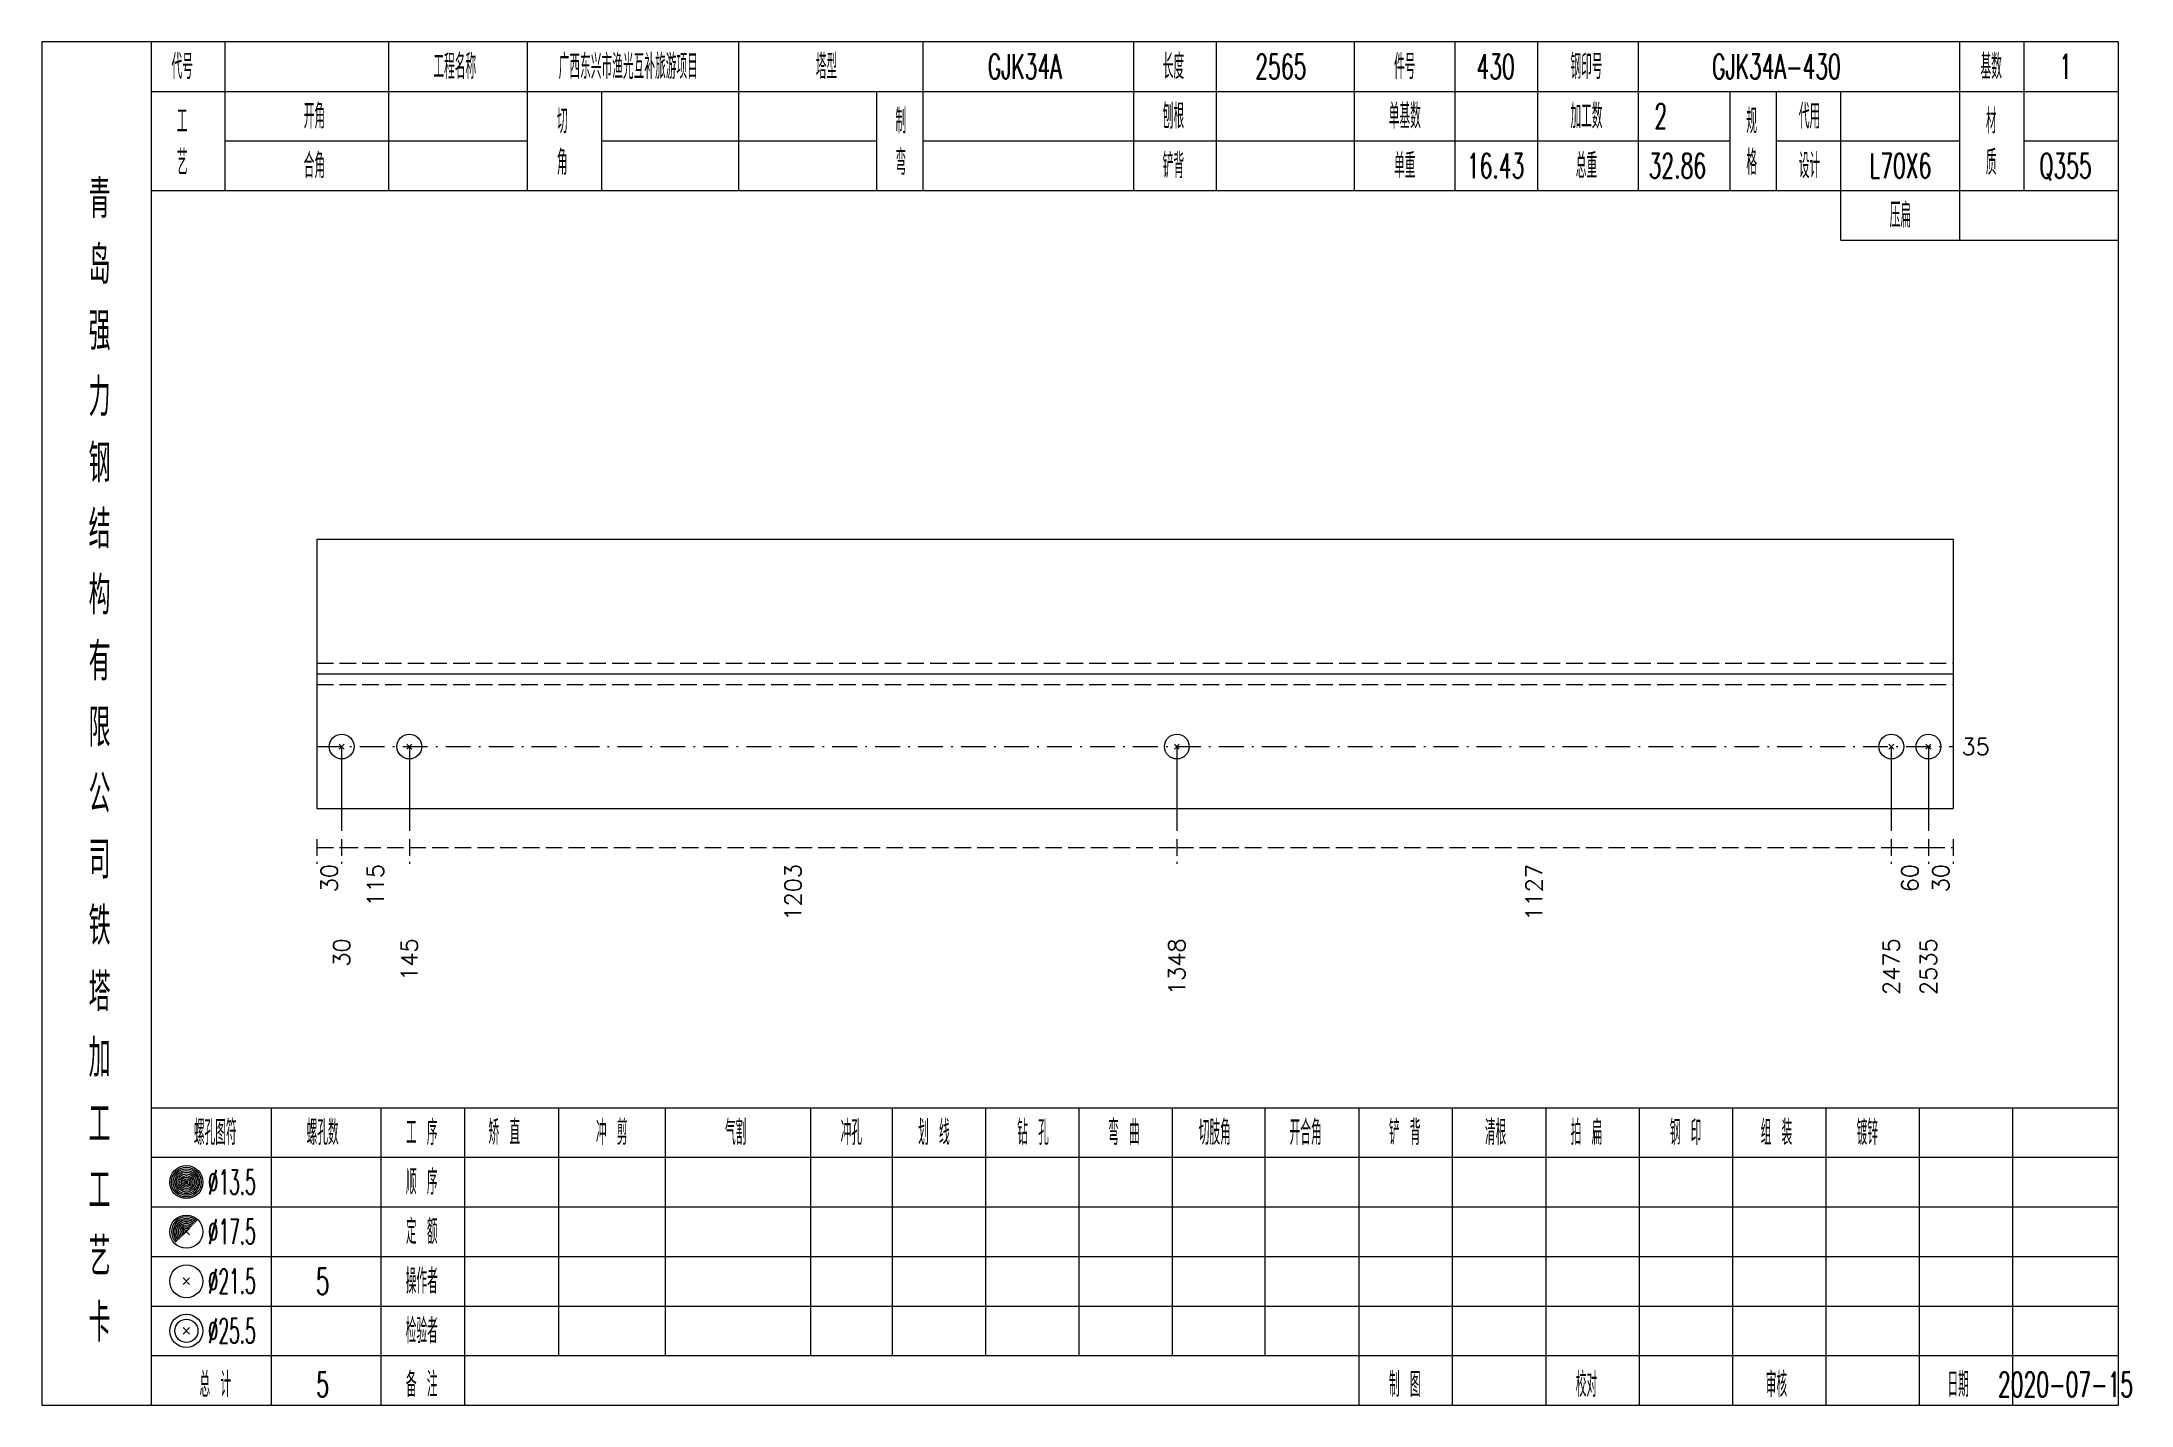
# Model space of a CAD drawing. Extents: x 0 to 2606, y -377 to 6479.
# Drawn here: x 1829.8 to 2082.7, y 4900 to 5065 of the extents above; entities that cross this region are included whole.
import ezdxf
from ezdxf.enums import TextEntityAlignment as Align

# ---------------------------------------------------------------- set-up
doc = ezdxf.new("R2010")
doc.units = 0
doc.header["$MEASUREMENT"] = 0
doc.linetypes.add('一点画线', pattern=[5.2, 3, -1, 0.2, -1])
doc.linetypes.add('虚线', pattern=[2.75, 2, -0.75])
doc.layers.get('0').update_dxf_attribs({"linetype": 'CONTINUOUS', "lineweight": 25})
doc.layers.add('1', color=7, linetype='CONTINUOUS', lineweight=25)
doc.layers.add('4', color=7, linetype='CONTINUOUS', lineweight=25)
doc.styles.get("Standard").update_dxf_attribs({"font": 'simplex.shx', "width": 0.7, "height": 3, "bigfont": 'gbhzfs.shx'})

msp = doc.modelspace()

# ---------------------------------------------------------------- texts
at = {"color": 7, "linetype": 'Continuous', "lineweight": 13}
msp.add_text('35', height=2, dxfattribs=at).set_placement((2062.2, 4979.71), align=Align.MIDDLE_LEFT)
at = {"color": 8, "linetype": 'Continuous', "lineweight": 9}
for s, p in [('30', (1864.6, 4965.5)), ('115', (1870.2, 4965.5)), ('1203', (1920.75, 4965.5)), ('1127', (2010.45, 4965.5)), ('60', (2055.95, 4965.5)), ('30', (2059.7, 4965.5))]:
    msp.add_text(s, height=2, rotation=90, dxfattribs=at).set_placement(p, align=Align.MIDDLE_RIGHT)
at = {"layer": '1', "color": 7, "linetype": 'Continuous', "lineweight": 13}
for s, p in [('30', (1866.1, 4956.5)), ('145', (1874.3, 4956.5)), ('1348', (1967.21, 4956.5)), ('2475', (2053.7, 4956.5)), ('2535', (2058.2, 4956.5))]:
    msp.add_text(s, height=2, rotation=90, dxfattribs=at).set_placement(p, align=Align.MIDDLE_RIGHT)
at = {"layer": '4', "color": 1, "linetype": 'Continuous', "lineweight": 13}
for s, height, width, p in [('代号', 3, 0.6, (1846.8, 5062)), ('工程名称', 3, 0.6, (1879.8, 5062)), ('广西东兴市渔光互补旅游项目', 3, 0.6, (1900.8, 5062)), ('塔型', 3, 0.6, (1924.8, 5062)), ('GJK34A', 3, 0.6, (1948.8, 5062)), ('长度', 3, 0.6, (1966.8, 5062)), ('2565', 3, 0.6, (1979.8, 5062)), ('件号', 3, 0.6, (1994.8, 5062)), ('430', 3, 0.6, (2005.8, 5062)), ('钢印号', 3, 0.6, (2016.8, 5062)), ('GJK34A-430', 3, 0.6, (2039.8, 5062)), ('基数', 3, 0.6, (2065.8, 5062)), ('1', 3, 0.6, (2074.8, 5062)), ('工', 3, 0.6, (1846.8, 5055.4)), ('开角', 3, 0.6, (1862.8, 5056)), ('切', 3, 0.6, (1892.8, 5055.4)), ('制', 3, 0.6, (1933.8, 5055.4)), ('刨根', 3, 0.6, (1966.8, 5056)), ('单基数', 3, 0.6, (1994.8, 5056)), ('加工数', 3, 0.6, (2016.8, 5056)), ('2', 3, 0.6, (2025.8, 5056)), ('规', 3, 0.6, (2036.8, 5055.4)), ('代用', 3, 0.6, (2043.8, 5056)), ('材', 3, 0.6, (2065.8, 5055.4)), ('艺', 3, 0.6, (1846.8, 5050.4)), ('合角', 3, 0.6, (1862.8, 5050)), ('角', 3, 0.6, (1892.8, 5050.4)), ('弯', 3, 0.6, (1933.8, 5050.4)), ('铲背', 3, 0.6, (1966.8, 5050)), ('单重', 3, 0.6, (1994.8, 5050)), ('16.43', 3, 0.6, (2005.8, 5050)), ('总重', 3, 0.6, (2016.8, 5050)), ('32.86', 3, 0.6, (2027.8, 5050)), ('格', 3, 0.6, (2036.8, 5050.4)), ('设计', 3, 0.6, (2043.8, 5050)), ('L70X6', 3, 0.6, (2054.8, 5050)), ('质', 3, 0.6, (2065.8, 5050.4)), ('Q355', 3, 0.6, (2074.8, 5050)), ('青', 4.6, 0.8, (1836.8, 5046)), ('压扁', 3, 0.6, (2054.8, 5044)), ('岛', 4.6, 0.8, (1836.8, 5038)), ('强', 4.6, 0.8, (1836.8, 5030)), ('力', 4.6, 0.8, (1836.8, 5022)), ('钢', 4.6, 0.8, (1836.8, 5014)), ('结', 4.6, 0.8, (1836.8, 5006)), ('构', 4.6, 0.8, (1836.8, 4998)), ('有', 4.6, 0.8, (1836.8, 4990)), ('限', 4.6, 0.8, (1836.8, 4982)), ('公', 4.6, 0.8, (1836.8, 4974)), ('司', 4.6, 0.8, (1836.8, 4966)), ('铁', 4.6, 0.8, (1836.8, 4958)), ('塔', 4.6, 0.8, (1836.8, 4950)), ('加', 4.6, 0.8, (1836.8, 4942)), ('工', 4.6, 0.8, (1836.8, 4934)), ('螺孔图符', 3, 0.6, (1850.8, 4933)), ('螺孔数', 3, 0.6, (1863.8, 4933)), ('工 序', 3, 0.6, (1875.8, 4933)), ('矫 直', 3, 0.6, (1885.8, 4933)), ('冲 剪', 3, 0.6, (1898.8, 4933)), ('气割', 3, 0.6, (1913.8, 4933)), ('冲孔', 3, 0.6, (1927.8, 4933)), ('划 线', 3, 0.6, (1937.8, 4933)), ('钻 孔', 3, 0.6, (1949.8, 4933)), ('弯 曲', 3, 0.6, (1960.8, 4933)), ('切肢角', 3, 0.6, (1971.8, 4933)), ('开合角', 3, 0.6, (1982.8, 4933)), ('铲 背', 3, 0.6, (1994.8, 4933)), ('清根', 3, 0.6, (2005.8, 4933)), ('拍 扁', 3, 0.6, (2016.8, 4933)), ('钢 印', 3, 0.6, (2028.8, 4933)), ('组 装', 3, 0.6, (2039.8, 4933)), ('镀锌', 3, 0.6, (2050.8, 4933)), ('工', 4.6, 0.8, (1836.8, 4926)), ('%%C13.5', 3, 0.5, (1852.8, 4927)), ('顺 序', 3, 0.6, (1875.8, 4927)), ('%%C17.5', 3, 0.5, (1852.8, 4921)), ('定 额', 3, 0.6, (1875.8, 4921)), ('艺', 4.6, 0.8, (1836.8, 4918)), ('%%C21.5', 3, 0.5, (1852.8, 4915)), ('5', 3.2, 0.6, (1863.8, 4915)), ('操作者', 3, 0.6, (1875.8, 4915)), ('卡', 4.6, 0.8, (1836.8, 4910)), ('%%C25.5', 3, 0.5, (1852.8, 4909)), ('检验者', 3, 0.6, (1875.8, 4909)), ('总 计', 3, 0.6, (1850.8, 4902.5)), ('5', 3, 0.6, (1863.8, 4902.5)), ('备 注', 3, 0.6, (1875.8, 4902.5)), ('制 图', 3, 0.6, (1994.8, 4902.5)), ('校对', 3, 0.6, (2016.8, 4902.5)), ('审核', 3, 0.6, (2039.8, 4902.5)), ('日期', 3, 0.6, (2061.8, 4902.5)), ('2020-07-15', 3, 0.6, (2074.8, 4902.5))]:
    msp.add_text(s, height=height, dxfattribs=dict(at, width=width)).set_placement(p, align=Align.MIDDLE_CENTER)

# ---------------------------------------------------------------- linework, layer by layer
at = {"color": 7, "linetype": 'Continuous', "lineweight": 18}
for p, q in [((1863.1, 5004.79), (1863.1, 4972.21)), ((1863.1, 5004.79), (2061.2, 5004.79)), ((2061.2, 5004.79), (2061.2, 4972.21)), ((1863.1, 4988.5), (2061.2, 4988.5))]:
    msp.add_line(p, q, dxfattribs=at)
at = {"color": 1, "linetype": '虚线', "lineweight": 18}
for p, q in [((1863.1, 4989.79), (2061.2, 4989.79)), ((1863.1, 4987.21), (2061.2, 4987.21))]:
    msp.add_line(p, q, dxfattribs=at)
at = {"color": 3, "linetype": '一点画线', "lineweight": 13}
msp.add_line((1863.1, 4979.71), (2061.2, 4979.71), dxfattribs=at)
at = {"color": 7, "linetype": 'Continuous', "lineweight": 13}
for p, q in [((1866.1, 4979.71), (1866.1, 4969.5)), ((1874.3, 4979.71), (1874.3, 4969.5)), ((1967.21, 4979.71), (1967.21, 4969.5)), ((2053.7, 4979.71), (2053.7, 4969.5)), ((2058.2, 4979.71), (2058.2, 4969.5))]:
    msp.add_line(p, q, dxfattribs=at)
at = {"color": 8, "linetype": '虚线', "lineweight": 9}
for p, q in [((1863.1, 4968.5), (1863.1, 4965.5)), ((1866.1, 4968.5), (1866.1, 4965.5)), ((1866.1, 4968.5), (1866.1, 4965.5)), ((1874.3, 4968.5), (1874.3, 4965.5)), ((1874.3, 4968.5), (1874.3, 4965.5)), ((1967.21, 4968.5), (1967.21, 4965.5)), ((1967.21, 4968.5), (1967.21, 4965.5)), ((2053.7, 4968.5), (2053.7, 4965.5)), ((2053.7, 4968.5), (2053.7, 4965.5)), ((2058.2, 4968.5), (2058.2, 4965.5)), ((2058.2, 4968.5), (2058.2, 4965.5)), ((2061.2, 4968.5), (2061.2, 4965.5)), ((1863.1, 4967.5), (1866.1, 4967.5)), ((1866.1, 4967.5), (1874.3, 4967.5)), ((1874.3, 4967.5), (1967.21, 4967.5)), ((1967.21, 4967.5), (2053.7, 4967.5)), ((2053.7, 4967.5), (2058.2, 4967.5)), ((2058.2, 4967.5), (2061.2, 4967.5))]:
    msp.add_line(p, q, dxfattribs=at)
at = {"layer": '1', "color": 7, "linetype": 'Continuous', "lineweight": 13}
for p, q in [((1865.8, 4979.41), (1866.4, 4980.01)), ((1866.4, 4979.41), (1865.8, 4980.01)), ((1874, 4979.41), (1874.6, 4980.01)), ((1874.6, 4979.41), (1874, 4980.01)), ((1966.91, 4979.41), (1967.51, 4980.01)), ((1967.51, 4979.41), (1966.91, 4980.01)), ((2053.4, 4979.41), (2054, 4980.01)), ((2054, 4979.41), (2053.4, 4980.01)), ((2057.9, 4979.41), (2058.5, 4980.01)), ((2058.5, 4979.41), (2057.9, 4980.01))]:
    msp.add_line(p, q, dxfattribs=at)
at = {"layer": '1', "color": 7, "linetype": 'Continuous', "lineweight": 18}
msp.add_line((1863.1, 4972.21), (2061.2, 4972.21), dxfattribs=at)
at = {"layer": '1', "color": 7, "linetype": 'Continuous', "lineweight": 13}
for centre in [(1866.1, 4979.71), (1874.3, 4979.71), (1967.21, 4979.71), (2053.7, 4979.71), (2058.2, 4979.71)]:
    msp.add_circle(centre, 1.5, dxfattribs=at)
at = {"layer": '4', "color": 1, "linetype": 'Continuous', "lineweight": 18}
for p, q in [((1843.1, 4900), (1843.1, 5065)), ((1852, 5047), (1852, 5065)), ((1871.8, 5047), (1871.8, 5065)), ((1888.6, 5047), (1888.6, 5065)), ((1914.2, 5047), (1914.2, 5065)), ((1936.5, 5047), (1936.5, 5065)), ((1962, 5047), (1962, 5065)), ((1972, 5047), (1972, 5065)), ((1988.7, 5047), (1988.7, 5065)), ((2000.9, 5047), (2000.9, 5065)), ((2010.9, 5047), (2010.9, 5065)), ((2023.1, 5047), (2023.1, 5065)), ((2062, 5041), (2062, 5065)), ((2069.8, 5047), (2069.8, 5065)), ((1843.1, 5059), (2081.2, 5059)), ((1897.6, 5047), (1897.6, 5059)), ((1930.9, 5047), (1930.9, 5059)), ((2034.2, 5047), (2034.2, 5059)), ((2039.8, 5047), (2039.8, 5059)), ((2047.6, 5041), (2047.6, 5059)), ((1852, 5053), (1888.6, 5053)), ((1897.6, 5053), (1930.9, 5053)), ((1936.5, 5053), (2034.2, 5053)), ((2039.8, 5053), (2062, 5053)), ((2069.8, 5053), (2081.2, 5053)), ((1843.1, 5047), (2081.2, 5047)), ((2047.6, 5041), (2081.2, 5041)), ((1843.1, 4936), (2081.2, 4936)), ((1857.6, 4900), (1857.6, 4936)), ((1870.9, 4900), (1870.9, 4936)), ((1881, 4900), (1881, 4936)), ((1892.4, 4906), (1892.4, 4936)), ((1905.3, 4906), (1905.3, 4936)), ((1922.9, 4906), (1922.9, 4936)), ((1932.8, 4906), (1932.8, 4936)), ((1944.1, 4906), (1944.1, 4936)), ((1955.4, 4906), (1955.4, 4936)), ((1966.7, 4906), (1966.7, 4936)), ((1977.9, 4906), (1977.9, 4936)), ((1989.3, 4906), (1989.3, 4936)), ((2000.6, 4906), (2000.6, 4936)), ((2011.9, 4906), (2011.9, 4936)), ((2023.2, 4906), (2023.2, 4936)), ((2034.5, 4906), (2034.5, 4936)), ((2045.8, 4906), (2045.8, 4936)), ((2057.1, 4906), (2057.1, 4936)), ((2068.4, 4906), (2068.4, 4936)), ((1843.1, 4930), (2081.2, 4930)), ((1843.1, 4924), (2081.2, 4924)), ((1843.1, 4918), (2081.2, 4918)), ((1843.1, 4912), (2081.2, 4912)), ((1843.1, 4906), (2081.2, 4906)), ((1989.3, 4900), (1989.3, 4906)), ((2000.6, 4900), (2000.6, 4906)), ((2011.9, 4900), (2011.9, 4906)), ((2023.2, 4900), (2023.2, 4906)), ((2034.5, 4900), (2034.5, 4906)), ((2045.8, 4900), (2045.8, 4906)), ((2057.1, 4900), (2057.1, 4906)), ((2068.4, 4900), (2068.4, 4906))]:
    msp.add_line(p, q, dxfattribs=at)
at = {"layer": '4', "color": 7, "linetype": 'Continuous', "lineweight": 13}
for p, q in [((1847.1, 4926.8), (1847.5, 4927.2)), ((1847.5, 4926.8), (1847.1, 4927.2)), ((1846.9, 4914.6), (1847.7, 4915.4)), ((1847.7, 4914.6), (1846.9, 4915.4)), ((1846.9, 4908.6), (1847.7, 4909.4)), ((1847.7, 4908.6), (1846.9, 4909.4))]:
    msp.add_line(p, q, dxfattribs=at)
at = {"layer": '4', "color": 7, "linetype": 'Continuous', "lineweight": 0}
for p, q in [((1846.9, 4920.6), (1847.7, 4921.4)), ((1846.9, 4921.4), (1847.7, 4920.6))]:
    msp.add_line(p, q, dxfattribs=at)
at = {"layer": '4', "color": 1, "linetype": 'Continuous', "lineweight": 18}
msp.add_lwpolyline([(1829.8, 5065), (1829.8, 4900), (2081.2, 4900), (2081.2, 5065)], close=True, dxfattribs=at)
at = {"layer": '4', "color": 7, "linetype": 'Continuous', "lineweight": 13}
for centre, radius in [((1847.3, 4927), 2), ((1847.3, 4927), 1.8), ((1847.3, 4927), 1.6), ((1847.3, 4927), 1.4), ((1847.3, 4927), 1.2), ((1847.3, 4927), 1), ((1847.3, 4927), 0.8), ((1847.3, 4927), 0.6), ((1847.3, 4927), 0.4), ((1847.3, 4927), 0.2), ((1847.3, 4921), 2), ((1847.3, 4915), 2), ((1847.3, 4909), 2), ((1847.3, 4909), 1.4)]:
    msp.add_circle(centre, radius, dxfattribs=at)
for radius in [1.8, 1.6, 1.4, 1.2, 1, 0.8, 0.6, 0.4, 0.2]:
    msp.add_arc((1847.3, 4921), radius, 45, 225, dxfattribs=at)

msp.set_redraw_order([(e.dxf.handle, doc.entitydb.next_handle()) for e in msp.query("TEXT MTEXT ATTDEF DIMENSION ARC_DIMENSION")])  # texts and dimensions are drawn at this point

doc.saveas('drawing.dxf')
